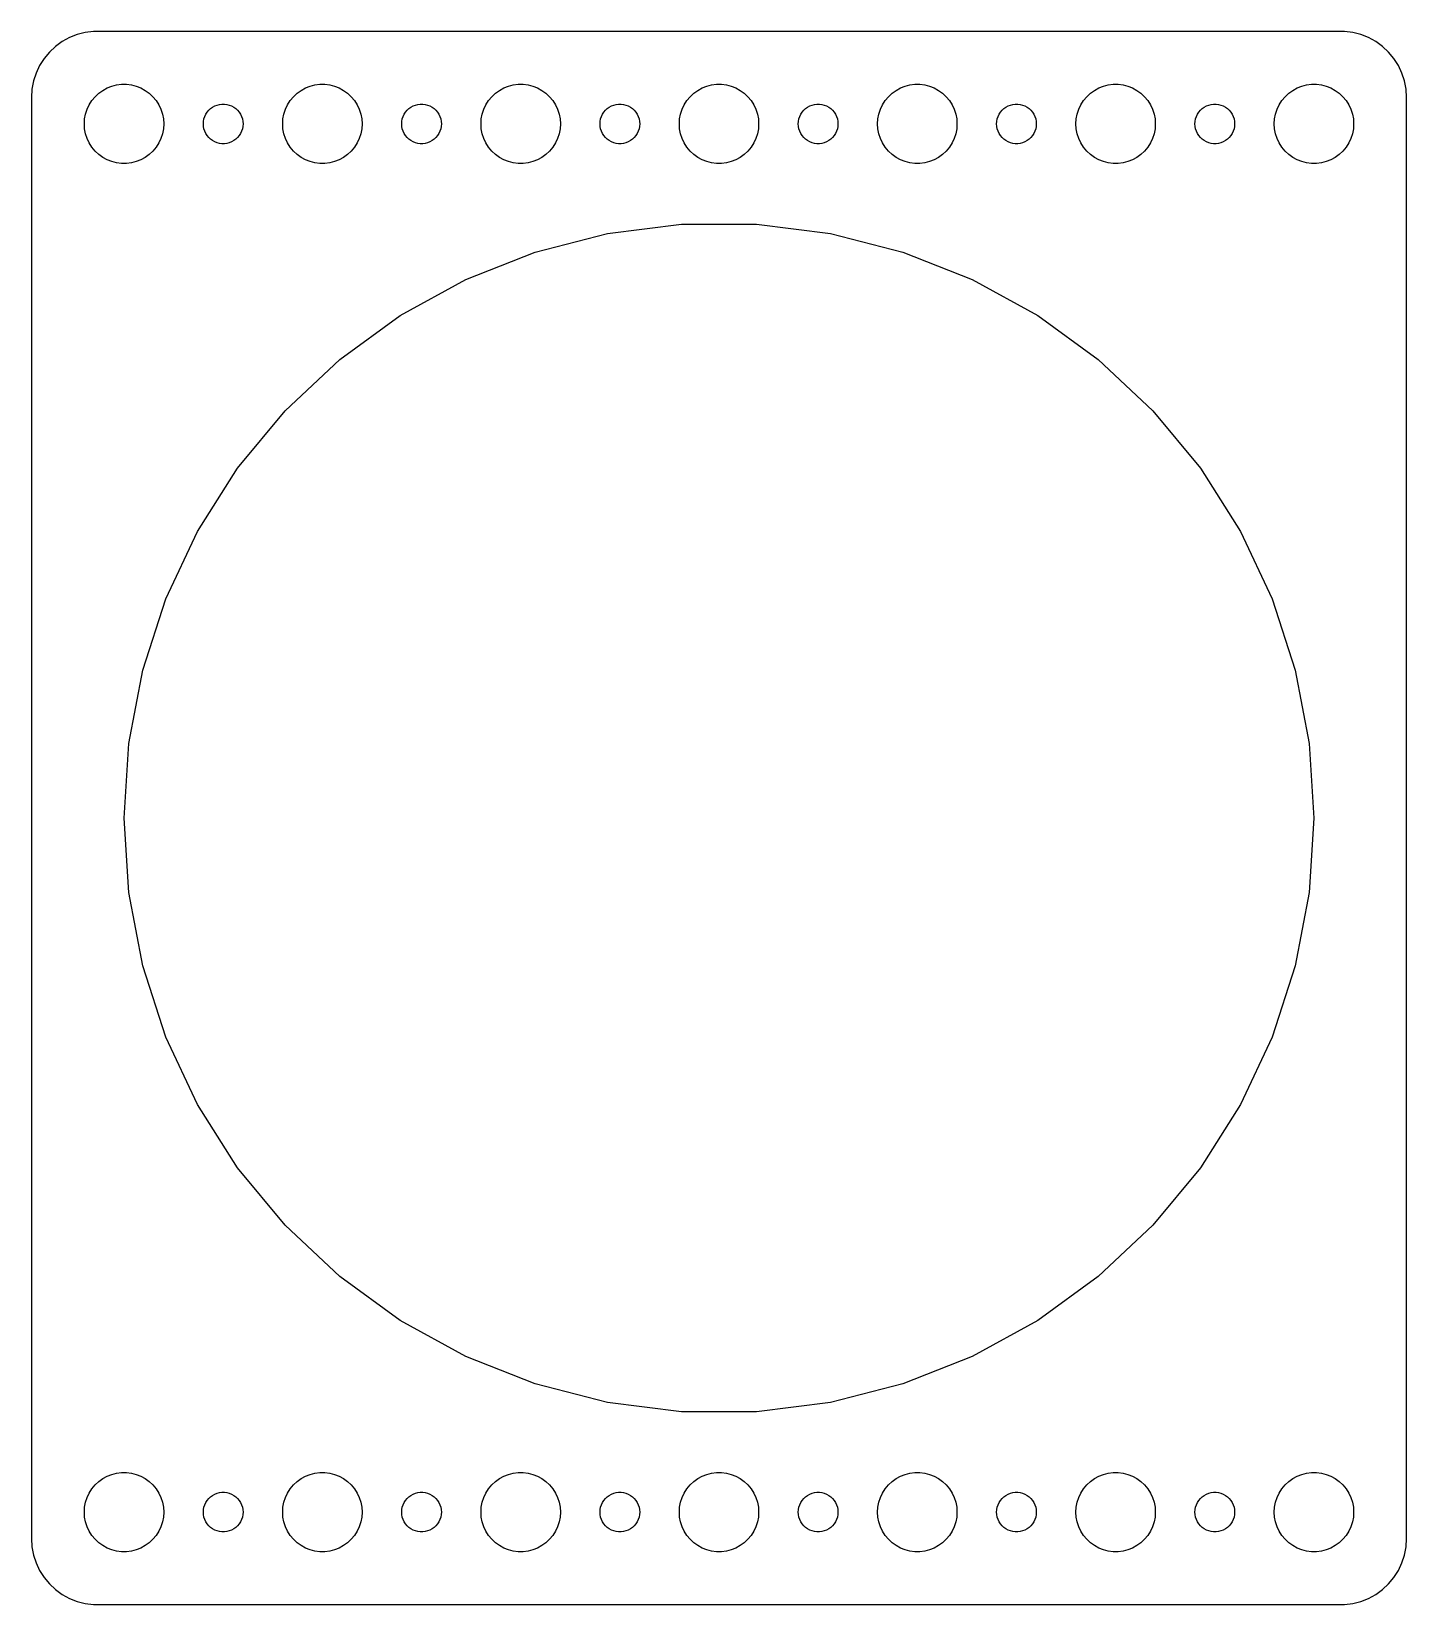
# Model space of a CAD drawing. Header units: metres. Extents: x -52 to 52, y -59 to 59.
import ezdxf

# ---------------------------------------------------------------- set-up
doc = ezdxf.new("R2010")
doc.units = ezdxf.units.M

msp = doc.modelspace()

# ---------------------------------------------------------------- linework, layer by layer
for p, q in [((-47.3139, 59.4901), (-47.9369, 59.4114)), ((47.3139, 59.4901), (-47.3139, 59.4901)), ((47.9369, 59.4114), (47.3139, 59.4901)), ((-50.1871, 58.3526), (-50.6448, 57.9227)), ((-49.6791, 58.7216), (-50.1871, 58.3526)), ((-49.1289, 59.0241), (-49.6791, 58.7216)), ((-48.5451, 59.2553), (-49.1289, 59.0241)), ((-47.9369, 59.4114), (-48.5451, 59.2553)), ((48.5451, 59.2553), (47.9369, 59.4114)), ((49.1289, 59.0241), (48.5451, 59.2553)), ((49.6791, 58.7216), (49.1289, 59.0241)), ((50.1871, 58.3526), (49.6791, 58.7216)), ((50.6448, 57.9227), (50.1871, 58.3526)), ((-51.0451, 57.4389), (-51.3815, 56.9088)), ((-50.6448, 57.9227), (-51.0451, 57.4389)), ((51.0451, 57.4389), (50.6448, 57.9227)), ((51.3815, 56.9088), (51.0451, 57.4389)), ((-51.6489, 56.3406), (-51.8429, 55.7434)), ((-51.3815, 56.9088), (-51.6489, 56.3406)), ((51.6489, 56.3406), (51.3815, 56.9088)), ((51.8429, 55.7434), (51.6489, 56.3406)), ((-51.9606, 55.1267), (-52, 54.5)), ((-51.8429, 55.7434), (-51.9606, 55.1267)), ((-47.1869, 54.5536), (-46.9123, 54.8115)), ((-46.9123, 54.8115), (-46.6075, 55.033)), ((-46.6075, 55.033), (-46.2773, 55.2145)), ((-46.2773, 55.2145), (-45.927, 55.3532)), ((-45.927, 55.3532), (-45.5621, 55.4469)), ((-45.5621, 55.4469), (-45.1884, 55.4941)), ((-45.1884, 55.4941), (-44.8116, 55.4941)), ((-44.8116, 55.4941), (-44.4379, 55.4469)), ((-44.4379, 55.4469), (-44.0729, 55.3532)), ((-44.0729, 55.3532), (-43.7227, 55.2145)), ((-43.7227, 55.2145), (-43.3925, 55.033)), ((-43.3925, 55.033), (-43.0877, 54.8115)), ((-43.0877, 54.8115), (-42.8131, 54.5536)), ((-32.1869, 54.5536), (-31.9123, 54.8115)), ((-31.9123, 54.8115), (-31.6075, 55.033)), ((-31.6075, 55.033), (-31.2773, 55.2145)), ((-31.2773, 55.2145), (-30.927, 55.3532)), ((-30.927, 55.3532), (-30.5621, 55.4469)), ((-30.5621, 55.4469), (-30.1884, 55.4941)), ((-30.1884, 55.4941), (-29.8116, 55.4941)), ((-29.8116, 55.4941), (-29.4379, 55.4469)), ((-29.4379, 55.4469), (-29.0729, 55.3532)), ((-29.0729, 55.3532), (-28.7227, 55.2145)), ((-28.7227, 55.2145), (-28.3925, 55.033)), ((-28.3925, 55.033), (-28.0877, 54.8115)), ((-28.0877, 54.8115), (-27.8131, 54.5536)), ((-17.1869, 54.5536), (-16.9123, 54.8115)), ((-16.9123, 54.8115), (-16.6075, 55.033)), ((-16.6075, 55.033), (-16.2773, 55.2145)), ((-16.2773, 55.2145), (-15.927, 55.3532)), ((-15.927, 55.3532), (-15.5621, 55.4469)), ((-15.5621, 55.4469), (-15.1884, 55.4941)), ((-15.1884, 55.4941), (-14.8116, 55.4941)), ((-14.8116, 55.4941), (-14.4379, 55.4469)), ((-14.4379, 55.4469), (-14.0729, 55.3532)), ((-14.0729, 55.3532), (-13.7227, 55.2145)), ((-13.7227, 55.2145), (-13.3925, 55.033)), ((-13.3925, 55.033), (-13.0877, 54.8115)), ((-13.0877, 54.8115), (-12.8131, 54.5536)), ((-2.1869, 54.5536), (-1.91226, 54.8115)), ((-1.91226, 54.8115), (-1.60747, 55.033)), ((-1.60747, 55.033), (-1.27733, 55.2145)), ((-1.27733, 55.2145), (-0.92705, 55.3532)), ((-0.92705, 55.3532), (-0.56213, 55.4469)), ((-0.56213, 55.4469), (-0.18837, 55.4941)), ((-0.18837, 55.4941), (0.18837, 55.4941)), ((0.18837, 55.4941), (0.56213, 55.4469)), ((0.56213, 55.4469), (0.92705, 55.3532)), ((0.92705, 55.3532), (1.27733, 55.2145)), ((1.27733, 55.2145), (1.60747, 55.033)), ((1.60747, 55.033), (1.91226, 54.8115)), ((1.91226, 54.8115), (2.1869, 54.5536)), ((12.8131, 54.5536), (13.0877, 54.8115)), ((13.0877, 54.8115), (13.3925, 55.033)), ((13.3925, 55.033), (13.7227, 55.2145)), ((13.7227, 55.2145), (14.0729, 55.3532)), ((14.0729, 55.3532), (14.4379, 55.4469)), ((14.4379, 55.4469), (14.8116, 55.4941)), ((14.8116, 55.4941), (15.1884, 55.4941)), ((15.1884, 55.4941), (15.5621, 55.4469)), ((15.5621, 55.4469), (15.927, 55.3532)), ((15.927, 55.3532), (16.2773, 55.2145)), ((16.2773, 55.2145), (16.6075, 55.033)), ((16.6075, 55.033), (16.9123, 54.8115)), ((16.9123, 54.8115), (17.1869, 54.5536)), ((27.8131, 54.5536), (28.0877, 54.8115)), ((28.0877, 54.8115), (28.3925, 55.033)), ((28.3925, 55.033), (28.7227, 55.2145)), ((28.7227, 55.2145), (29.0729, 55.3532)), ((29.0729, 55.3532), (29.4379, 55.4469)), ((29.4379, 55.4469), (29.8116, 55.4941)), ((29.8116, 55.4941), (30.1884, 55.4941)), ((30.1884, 55.4941), (30.5621, 55.4469)), ((30.5621, 55.4469), (30.927, 55.3532)), ((30.927, 55.3532), (31.2773, 55.2145)), ((31.2773, 55.2145), (31.6075, 55.033)), ((31.6075, 55.033), (31.9123, 54.8115)), ((31.9123, 54.8115), (32.1869, 54.5536)), ((42.8131, 54.5536), (43.0877, 54.8115)), ((43.0877, 54.8115), (43.3925, 55.033)), ((43.3925, 55.033), (43.7227, 55.2145)), ((43.7227, 55.2145), (44.0729, 55.3532)), ((44.0729, 55.3532), (44.4379, 55.4469)), ((44.4379, 55.4469), (44.8116, 55.4941)), ((44.8116, 55.4941), (45.1884, 55.4941)), ((45.1884, 55.4941), (45.5621, 55.4469)), ((45.5621, 55.4469), (45.927, 55.3532)), ((45.927, 55.3532), (46.2773, 55.2145)), ((46.2773, 55.2145), (46.6075, 55.033)), ((46.6075, 55.033), (46.9123, 54.8115)), ((46.9123, 54.8115), (47.1869, 54.5536)), ((51.9606, 55.1267), (51.8429, 55.7434)), ((52, 54.5), (51.9606, 55.1267)), ((-52, 54.5), (-52, -54.5)), ((-47.9057, 53.2461), (-47.7893, 53.6044)), ((-47.7893, 53.6044), (-47.6289, 53.9453)), ((-47.6289, 53.9453), (-47.427, 54.2634)), ((-47.427, 54.2634), (-47.1869, 54.5536)), ((-42.8131, 54.5536), (-42.5729, 54.2634)), ((-42.5729, 54.2634), (-42.3711, 53.9453)), ((-42.3711, 53.9453), (-42.2107, 53.6044)), ((-42.2107, 53.6044), (-42.0942, 53.2461)), ((-38.5934, 53.5268), (-38.4561, 53.6558)), ((-38.4561, 53.6558), (-38.3037, 53.7665)), ((-38.3037, 53.7665), (-38.1387, 53.8572)), ((-38.1387, 53.8572), (-37.9635, 53.9266)), ((-37.9635, 53.9266), (-37.7811, 53.9734)), ((-37.7811, 53.9734), (-37.5942, 53.997)), ((-37.5942, 53.997), (-37.4058, 53.997)), ((-37.4058, 53.997), (-37.2189, 53.9734)), ((-37.2189, 53.9734), (-37.0365, 53.9266)), ((-37.0365, 53.9266), (-36.8613, 53.8572)), ((-36.8613, 53.8572), (-36.6963, 53.7665)), ((-36.6963, 53.7665), (-36.5439, 53.6558)), ((-36.5439, 53.6558), (-36.4065, 53.5268)), ((-32.9057, 53.2461), (-32.7893, 53.6044)), ((-32.7893, 53.6044), (-32.6289, 53.9453)), ((-32.6289, 53.9453), (-32.427, 54.2634)), ((-32.427, 54.2634), (-32.1869, 54.5536)), ((-27.8131, 54.5536), (-27.5729, 54.2634)), ((-27.5729, 54.2634), (-27.3711, 53.9453)), ((-27.3711, 53.9453), (-27.2107, 53.6044)), ((-27.2107, 53.6044), (-27.0942, 53.2461)), ((-23.5934, 53.5268), (-23.4561, 53.6558)), ((-23.4561, 53.6558), (-23.3037, 53.7665)), ((-23.3037, 53.7665), (-23.1387, 53.8572)), ((-23.1387, 53.8572), (-22.9635, 53.9266)), ((-22.9635, 53.9266), (-22.7811, 53.9734)), ((-22.7811, 53.9734), (-22.5942, 53.997)), ((-22.5942, 53.997), (-22.4058, 53.997)), ((-22.4058, 53.997), (-22.2189, 53.9734)), ((-22.2189, 53.9734), (-22.0365, 53.9266)), ((-22.0365, 53.9266), (-21.8613, 53.8572)), ((-21.8613, 53.8572), (-21.6963, 53.7665)), ((-21.6963, 53.7665), (-21.5439, 53.6558)), ((-21.5439, 53.6558), (-21.4065, 53.5268)), ((-17.9057, 53.2461), (-17.7893, 53.6044)), ((-17.7893, 53.6044), (-17.6289, 53.9453)), ((-17.6289, 53.9453), (-17.427, 54.2634)), ((-17.427, 54.2634), (-17.1869, 54.5536)), ((-12.8131, 54.5536), (-12.5729, 54.2634)), ((-12.5729, 54.2634), (-12.3711, 53.9453)), ((-12.3711, 53.9453), (-12.2107, 53.6044)), ((-12.2107, 53.6044), (-12.0942, 53.2461)), ((-8.59344, 53.5268), (-8.45613, 53.6558)), ((-8.45613, 53.6558), (-8.30373, 53.7665)), ((-8.30373, 53.7665), (-8.13866, 53.8572)), ((-8.13866, 53.8572), (-7.96352, 53.9266)), ((-7.96352, 53.9266), (-7.78107, 53.9734)), ((-7.78107, 53.9734), (-7.59418, 53.997)), ((-7.59418, 53.997), (-7.40581, 53.997)), ((-7.40581, 53.997), (-7.21892, 53.9734)), ((-7.21892, 53.9734), (-7.03647, 53.9266)), ((-7.03647, 53.9266), (-6.86133, 53.8572)), ((-6.86133, 53.8572), (-6.69626, 53.7665)), ((-6.69626, 53.7665), (-6.54385, 53.6558)), ((-6.54385, 53.6558), (-6.40654, 53.5268)), ((-2.90575, 53.2461), (-2.78932, 53.6044)), ((-2.78932, 53.6044), (-2.62891, 53.9453)), ((-2.62891, 53.9453), (-2.42705, 54.2634)), ((-2.42705, 54.2634), (-2.1869, 54.5536)), ((2.1869, 54.5536), (2.42705, 54.2634)), ((2.42705, 54.2634), (2.62891, 53.9453)), ((2.62891, 53.9453), (2.78932, 53.6044)), ((2.78932, 53.6044), (2.90575, 53.2461)), ((6.40654, 53.5268), (6.54385, 53.6558)), ((6.54385, 53.6558), (6.69626, 53.7665)), ((6.69626, 53.7665), (6.86133, 53.8572)), ((6.86133, 53.8572), (7.03647, 53.9266)), ((7.03647, 53.9266), (7.21892, 53.9734)), ((7.21892, 53.9734), (7.40581, 53.997)), ((7.40581, 53.997), (7.59418, 53.997)), ((7.59418, 53.997), (7.78107, 53.9734)), ((7.78107, 53.9734), (7.96352, 53.9266)), ((7.96352, 53.9266), (8.13866, 53.8572)), ((8.13866, 53.8572), (8.30373, 53.7665)), ((8.30373, 53.7665), (8.45613, 53.6558)), ((8.45613, 53.6558), (8.59344, 53.5268)), ((12.0942, 53.2461), (12.2107, 53.6044)), ((12.2107, 53.6044), (12.3711, 53.9453)), ((12.3711, 53.9453), (12.5729, 54.2634)), ((12.5729, 54.2634), (12.8131, 54.5536)), ((17.1869, 54.5536), (17.427, 54.2634)), ((17.427, 54.2634), (17.6289, 53.9453)), ((17.6289, 53.9453), (17.7893, 53.6044)), ((17.7893, 53.6044), (17.9057, 53.2461)), ((21.4065, 53.5268), (21.5439, 53.6558)), ((21.5439, 53.6558), (21.6963, 53.7665)), ((21.6963, 53.7665), (21.8613, 53.8572)), ((21.8613, 53.8572), (22.0365, 53.9266)), ((22.0365, 53.9266), (22.2189, 53.9734)), ((22.2189, 53.9734), (22.4058, 53.997)), ((22.4058, 53.997), (22.5942, 53.997)), ((22.5942, 53.997), (22.7811, 53.9734)), ((22.7811, 53.9734), (22.9635, 53.9266)), ((22.9635, 53.9266), (23.1387, 53.8572)), ((23.1387, 53.8572), (23.3037, 53.7665)), ((23.3037, 53.7665), (23.4561, 53.6558)), ((23.4561, 53.6558), (23.5934, 53.5268)), ((27.0942, 53.2461), (27.2107, 53.6044)), ((27.2107, 53.6044), (27.3711, 53.9453)), ((27.3711, 53.9453), (27.5729, 54.2634)), ((27.5729, 54.2634), (27.8131, 54.5536)), ((32.1869, 54.5536), (32.427, 54.2634)), ((32.427, 54.2634), (32.6289, 53.9453)), ((32.6289, 53.9453), (32.7893, 53.6044)), ((32.7893, 53.6044), (32.9057, 53.2461)), ((36.4065, 53.5268), (36.5439, 53.6558)), ((36.5439, 53.6558), (36.6963, 53.7665)), ((36.6963, 53.7665), (36.8613, 53.8572)), ((36.8613, 53.8572), (37.0365, 53.9266)), ((37.0365, 53.9266), (37.2189, 53.9734)), ((37.2189, 53.9734), (37.4058, 53.997)), ((37.4058, 53.997), (37.5942, 53.997)), ((37.5942, 53.997), (37.7811, 53.9734)), ((37.7811, 53.9734), (37.9635, 53.9266)), ((37.9635, 53.9266), (38.1387, 53.8572)), ((38.1387, 53.8572), (38.3037, 53.7665)), ((38.3037, 53.7665), (38.4561, 53.6558)), ((38.4561, 53.6558), (38.5934, 53.5268)), ((42.0942, 53.2461), (42.2107, 53.6044)), ((42.2107, 53.6044), (42.3711, 53.9453)), ((42.3711, 53.9453), (42.5729, 54.2634)), ((42.5729, 54.2634), (42.8131, 54.5536)), ((47.1869, 54.5536), (47.427, 54.2634)), ((47.427, 54.2634), (47.6289, 53.9453)), ((47.6289, 53.9453), (47.7893, 53.6044)), ((47.7893, 53.6044), (47.9057, 53.2461)), ((52, -54.5), (52, 54.5)), ((-48, 52.5), (-47.9763, 52.876)), ((-47.9763, 52.124), (-48, 52.5)), ((-47.9763, 52.876), (-47.9057, 53.2461)), ((-42.0942, 53.2461), (-42.0237, 52.876)), ((-42.0237, 52.876), (-42, 52.5)), ((-42, 52.5), (-42.0237, 52.124)), ((-39, 52.5), (-38.9882, 52.688)), ((-38.9882, 52.312), (-39, 52.5)), ((-38.9882, 52.688), (-38.9529, 52.873)), ((-38.9529, 52.873), (-38.8947, 53.0522)), ((-38.8947, 53.0522), (-38.8145, 53.2226)), ((-38.8145, 53.2226), (-38.7135, 53.3817)), ((-38.7135, 53.3817), (-38.5934, 53.5268)), ((-36.4065, 53.5268), (-36.2865, 53.3817)), ((-36.2865, 53.3817), (-36.1855, 53.2226)), ((-36.1855, 53.2226), (-36.1053, 53.0522)), ((-36.1053, 53.0522), (-36.0471, 52.873)), ((-36.0471, 52.873), (-36.0118, 52.688)), ((-36.0118, 52.688), (-36, 52.5)), ((-36, 52.5), (-36.0118, 52.312)), ((-33, 52.5), (-32.9763, 52.876)), ((-32.9763, 52.124), (-33, 52.5)), ((-32.9763, 52.876), (-32.9057, 53.2461)), ((-27.0942, 53.2461), (-27.0237, 52.876)), ((-27.0237, 52.876), (-27, 52.5)), ((-27, 52.5), (-27.0237, 52.124)), ((-24, 52.5), (-23.9882, 52.688)), ((-23.9882, 52.312), (-24, 52.5)), ((-23.9882, 52.688), (-23.9529, 52.873)), ((-23.9529, 52.873), (-23.8947, 53.0522)), ((-23.8947, 53.0522), (-23.8145, 53.2226)), ((-23.8145, 53.2226), (-23.7135, 53.3817)), ((-23.7135, 53.3817), (-23.5934, 53.5268)), ((-21.4065, 53.5268), (-21.2865, 53.3817)), ((-21.2865, 53.3817), (-21.1855, 53.2226)), ((-21.1855, 53.2226), (-21.1053, 53.0522)), ((-21.1053, 53.0522), (-21.0471, 52.873)), ((-21.0471, 52.873), (-21.0118, 52.688)), ((-21.0118, 52.688), (-21, 52.5)), ((-21, 52.5), (-21.0118, 52.312)), ((-18, 52.5), (-17.9763, 52.876)), ((-17.9763, 52.124), (-18, 52.5)), ((-17.9763, 52.876), (-17.9057, 53.2461)), ((-12.0942, 53.2461), (-12.0237, 52.876)), ((-12.0237, 52.876), (-12, 52.5)), ((-12, 52.5), (-12.0237, 52.124)), ((-9, 52.5), (-8.98816, 52.688)), ((-8.98816, 52.312), (-9, 52.5)), ((-8.98816, 52.688), (-8.95287, 52.873)), ((-8.95287, 52.873), (-8.89465, 53.0522)), ((-8.89465, 53.0522), (-8.81445, 53.2226)), ((-8.81445, 53.2226), (-8.71352, 53.3817)), ((-8.71352, 53.3817), (-8.59344, 53.5268)), ((-6.40654, 53.5268), (-6.28647, 53.3817)), ((-6.28647, 53.3817), (-6.18553, 53.2226)), ((-6.18553, 53.2226), (-6.10533, 53.0522)), ((-6.10533, 53.0522), (-6.04712, 52.873)), ((-6.04712, 52.873), (-6.01183, 52.688)), ((-6.01183, 52.688), (-6, 52.5)), ((-6, 52.5), (-6.01183, 52.312)), ((-3, 52.5), (-2.97633, 52.876)), ((-2.97633, 52.124), (-3, 52.5)), ((-2.97633, 52.876), (-2.90575, 53.2461)), ((2.90575, 53.2461), (2.97633, 52.876)), ((2.97633, 52.876), (3, 52.5)), ((3, 52.5), (2.97633, 52.124)), ((6, 52.5), (6.01183, 52.688)), ((6.01183, 52.312), (6, 52.5)), ((6.01183, 52.688), (6.04712, 52.873)), ((6.04712, 52.873), (6.10533, 53.0522)), ((6.10533, 53.0522), (6.18553, 53.2226)), ((6.18553, 53.2226), (6.28647, 53.3817)), ((6.28647, 53.3817), (6.40654, 53.5268)), ((8.59344, 53.5268), (8.71352, 53.3817)), ((8.71352, 53.3817), (8.81445, 53.2226)), ((8.81445, 53.2226), (8.89465, 53.0522)), ((8.89465, 53.0522), (8.95287, 52.873)), ((8.95287, 52.873), (8.98816, 52.688)), ((8.98816, 52.688), (9, 52.5)), ((9, 52.5), (8.98816, 52.312)), ((12, 52.5), (12.0237, 52.876)), ((12.0237, 52.124), (12, 52.5)), ((12.0237, 52.876), (12.0942, 53.2461)), ((17.9057, 53.2461), (17.9763, 52.876)), ((17.9763, 52.876), (18, 52.5)), ((18, 52.5), (17.9763, 52.124)), ((21, 52.5), (21.0118, 52.688)), ((21.0118, 52.312), (21, 52.5)), ((21.0118, 52.688), (21.0471, 52.873)), ((21.0471, 52.873), (21.1053, 53.0522)), ((21.1053, 53.0522), (21.1855, 53.2226)), ((21.1855, 53.2226), (21.2865, 53.3817)), ((21.2865, 53.3817), (21.4065, 53.5268)), ((23.5934, 53.5268), (23.7135, 53.3817)), ((23.7135, 53.3817), (23.8145, 53.2226)), ((23.8145, 53.2226), (23.8947, 53.0522)), ((23.8947, 53.0522), (23.9529, 52.873)), ((23.9529, 52.873), (23.9882, 52.688)), ((23.9882, 52.688), (24, 52.5)), ((24, 52.5), (23.9882, 52.312)), ((27, 52.5), (27.0237, 52.876)), ((27.0237, 52.124), (27, 52.5)), ((27.0237, 52.876), (27.0942, 53.2461)), ((32.9057, 53.2461), (32.9763, 52.876)), ((32.9763, 52.876), (33, 52.5)), ((33, 52.5), (32.9763, 52.124)), ((36, 52.5), (36.0118, 52.688)), ((36.0118, 52.312), (36, 52.5)), ((36.0118, 52.688), (36.0471, 52.873)), ((36.0471, 52.873), (36.1053, 53.0522)), ((36.1053, 53.0522), (36.1855, 53.2226)), ((36.1855, 53.2226), (36.2865, 53.3817)), ((36.2865, 53.3817), (36.4065, 53.5268)), ((38.5934, 53.5268), (38.7135, 53.3817)), ((38.7135, 53.3817), (38.8145, 53.2226)), ((38.8145, 53.2226), (38.8947, 53.0522)), ((38.8947, 53.0522), (38.9529, 52.873)), ((38.9529, 52.873), (38.9882, 52.688)), ((38.9882, 52.688), (39, 52.5)), ((39, 52.5), (38.9882, 52.312)), ((42, 52.5), (42.0237, 52.876)), ((42.0237, 52.124), (42, 52.5)), ((42.0237, 52.876), (42.0942, 53.2461)), ((47.9057, 53.2461), (47.9763, 52.876)), ((47.9763, 52.876), (48, 52.5)), ((48, 52.5), (47.9763, 52.124)), ((-47.9057, 51.7539), (-47.9763, 52.124)), ((-47.7893, 51.3956), (-47.9057, 51.7539)), ((-47.6289, 51.0547), (-47.7893, 51.3956)), ((-42.2107, 51.3956), (-42.3711, 51.0547)), ((-42.0942, 51.7539), (-42.2107, 51.3956)), ((-42.0237, 52.124), (-42.0942, 51.7539)), ((-38.9529, 52.127), (-38.9882, 52.312)), ((-38.8947, 51.9478), (-38.9529, 52.127)), ((-38.8145, 51.7774), (-38.8947, 51.9478)), ((-38.7135, 51.6183), (-38.8145, 51.7774)), ((-38.5934, 51.4732), (-38.7135, 51.6183)), ((-38.4561, 51.3442), (-38.5934, 51.4732)), ((-38.3037, 51.2335), (-38.4561, 51.3442)), ((-38.1387, 51.1428), (-38.3037, 51.2335)), ((-36.6963, 51.2335), (-36.8613, 51.1428)), ((-36.5439, 51.3442), (-36.6963, 51.2335)), ((-36.4065, 51.4732), (-36.5439, 51.3442)), ((-36.2865, 51.6183), (-36.4065, 51.4732)), ((-36.1855, 51.7774), (-36.2865, 51.6183)), ((-36.1053, 51.9478), (-36.1855, 51.7774)), ((-36.0471, 52.127), (-36.1053, 51.9478)), ((-36.0118, 52.312), (-36.0471, 52.127)), ((-32.9057, 51.7539), (-32.9763, 52.124)), ((-32.7893, 51.3956), (-32.9057, 51.7539)), ((-32.6289, 51.0547), (-32.7893, 51.3956)), ((-27.2107, 51.3956), (-27.3711, 51.0547)), ((-27.0942, 51.7539), (-27.2107, 51.3956)), ((-27.0237, 52.124), (-27.0942, 51.7539)), ((-23.9529, 52.127), (-23.9882, 52.312)), ((-23.8947, 51.9478), (-23.9529, 52.127)), ((-23.8145, 51.7774), (-23.8947, 51.9478)), ((-23.7135, 51.6183), (-23.8145, 51.7774)), ((-23.5934, 51.4732), (-23.7135, 51.6183)), ((-23.4561, 51.3442), (-23.5934, 51.4732)), ((-23.3037, 51.2335), (-23.4561, 51.3442)), ((-23.1387, 51.1428), (-23.3037, 51.2335)), ((-21.6963, 51.2335), (-21.8613, 51.1428)), ((-21.5439, 51.3442), (-21.6963, 51.2335)), ((-21.4065, 51.4732), (-21.5439, 51.3442)), ((-21.2865, 51.6183), (-21.4065, 51.4732)), ((-21.1855, 51.7774), (-21.2865, 51.6183)), ((-21.1053, 51.9478), (-21.1855, 51.7774)), ((-21.0471, 52.127), (-21.1053, 51.9478)), ((-21.0118, 52.312), (-21.0471, 52.127)), ((-17.9057, 51.7539), (-17.9763, 52.124)), ((-17.7893, 51.3956), (-17.9057, 51.7539)), ((-17.6289, 51.0547), (-17.7893, 51.3956)), ((-12.2107, 51.3956), (-12.3711, 51.0547)), ((-12.0942, 51.7539), (-12.2107, 51.3956)), ((-12.0237, 52.124), (-12.0942, 51.7539)), ((-8.95287, 52.127), (-8.98816, 52.312)), ((-8.89465, 51.9478), (-8.95287, 52.127)), ((-8.81445, 51.7774), (-8.89465, 51.9478)), ((-8.71352, 51.6183), (-8.81445, 51.7774)), ((-8.59344, 51.4732), (-8.71352, 51.6183)), ((-8.45613, 51.3442), (-8.59344, 51.4732)), ((-8.30373, 51.2335), (-8.45613, 51.3442)), ((-8.13866, 51.1428), (-8.30373, 51.2335)), ((-6.69626, 51.2335), (-6.86133, 51.1428)), ((-6.54385, 51.3442), (-6.69626, 51.2335)), ((-6.40654, 51.4732), (-6.54385, 51.3442)), ((-6.28647, 51.6183), (-6.40654, 51.4732)), ((-6.18553, 51.7774), (-6.28647, 51.6183)), ((-6.10533, 51.9478), (-6.18553, 51.7774)), ((-6.04712, 52.127), (-6.10533, 51.9478)), ((-6.01183, 52.312), (-6.04712, 52.127)), ((-2.90575, 51.7539), (-2.97633, 52.124)), ((-2.78932, 51.3956), (-2.90575, 51.7539)), ((-2.62891, 51.0547), (-2.78932, 51.3956)), ((2.78932, 51.3956), (2.62891, 51.0547)), ((2.90575, 51.7539), (2.78932, 51.3956)), ((2.97633, 52.124), (2.90575, 51.7539)), ((6.04712, 52.127), (6.01183, 52.312)), ((6.10533, 51.9478), (6.04712, 52.127)), ((6.18553, 51.7774), (6.10533, 51.9478)), ((6.28647, 51.6183), (6.18553, 51.7774)), ((6.40654, 51.4732), (6.28647, 51.6183)), ((6.54385, 51.3442), (6.40654, 51.4732)), ((6.69626, 51.2335), (6.54385, 51.3442)), ((6.86133, 51.1428), (6.69626, 51.2335)), ((8.30373, 51.2335), (8.13866, 51.1428)), ((8.45613, 51.3442), (8.30373, 51.2335)), ((8.59344, 51.4732), (8.45613, 51.3442)), ((8.71352, 51.6183), (8.59344, 51.4732)), ((8.81445, 51.7774), (8.71352, 51.6183)), ((8.89465, 51.9478), (8.81445, 51.7774)), ((8.95287, 52.127), (8.89465, 51.9478)), ((8.98816, 52.312), (8.95287, 52.127)), ((12.0942, 51.7539), (12.0237, 52.124)), ((12.2107, 51.3956), (12.0942, 51.7539)), ((12.3711, 51.0547), (12.2107, 51.3956)), ((17.7893, 51.3956), (17.6289, 51.0547)), ((17.9057, 51.7539), (17.7893, 51.3956)), ((17.9763, 52.124), (17.9057, 51.7539)), ((21.0471, 52.127), (21.0118, 52.312)), ((21.1053, 51.9478), (21.0471, 52.127)), ((21.1855, 51.7774), (21.1053, 51.9478)), ((21.2865, 51.6183), (21.1855, 51.7774)), ((21.4065, 51.4732), (21.2865, 51.6183)), ((21.5439, 51.3442), (21.4065, 51.4732)), ((21.6963, 51.2335), (21.5439, 51.3442)), ((21.8613, 51.1428), (21.6963, 51.2335)), ((23.3037, 51.2335), (23.1387, 51.1428)), ((23.4561, 51.3442), (23.3037, 51.2335)), ((23.5934, 51.4732), (23.4561, 51.3442)), ((23.7135, 51.6183), (23.5934, 51.4732)), ((23.8145, 51.7774), (23.7135, 51.6183)), ((23.8947, 51.9478), (23.8145, 51.7774)), ((23.9529, 52.127), (23.8947, 51.9478)), ((23.9882, 52.312), (23.9529, 52.127)), ((27.0942, 51.7539), (27.0237, 52.124)), ((27.2107, 51.3956), (27.0942, 51.7539)), ((27.3711, 51.0547), (27.2107, 51.3956)), ((32.7893, 51.3956), (32.6289, 51.0547)), ((32.9057, 51.7539), (32.7893, 51.3956)), ((32.9763, 52.124), (32.9057, 51.7539)), ((36.0471, 52.127), (36.0118, 52.312)), ((36.1053, 51.9478), (36.0471, 52.127)), ((36.1855, 51.7774), (36.1053, 51.9478)), ((36.2865, 51.6183), (36.1855, 51.7774)), ((36.4065, 51.4732), (36.2865, 51.6183)), ((36.5439, 51.3442), (36.4065, 51.4732)), ((36.6963, 51.2335), (36.5439, 51.3442)), ((36.8613, 51.1428), (36.6963, 51.2335)), ((38.3037, 51.2335), (38.1387, 51.1428)), ((38.4561, 51.3442), (38.3037, 51.2335)), ((38.5934, 51.4732), (38.4561, 51.3442)), ((38.7135, 51.6183), (38.5934, 51.4732)), ((38.8145, 51.7774), (38.7135, 51.6183)), ((38.8947, 51.9478), (38.8145, 51.7774)), ((38.9529, 52.127), (38.8947, 51.9478)), ((38.9882, 52.312), (38.9529, 52.127)), ((42.0942, 51.7539), (42.0237, 52.124)), ((42.2107, 51.3956), (42.0942, 51.7539)), ((42.3711, 51.0547), (42.2107, 51.3956)), ((47.7893, 51.3956), (47.6289, 51.0547)), ((47.9057, 51.7539), (47.7893, 51.3956)), ((47.9763, 52.124), (47.9057, 51.7539)), ((-47.427, 50.7366), (-47.6289, 51.0547)), ((-47.1869, 50.4464), (-47.427, 50.7366)), ((-46.9123, 50.1885), (-47.1869, 50.4464)), ((-46.6075, 49.967), (-46.9123, 50.1885)), ((-43.0877, 50.1885), (-43.3925, 49.967)), ((-42.8131, 50.4464), (-43.0877, 50.1885)), ((-42.5729, 50.7366), (-42.8131, 50.4464)), ((-42.3711, 51.0547), (-42.5729, 50.7366)), ((-37.9635, 51.0734), (-38.1387, 51.1428)), ((-37.7811, 51.0266), (-37.9635, 51.0734)), ((-37.5942, 51.003), (-37.7811, 51.0266)), ((-37.4058, 51.003), (-37.5942, 51.003)), ((-37.2189, 51.0266), (-37.4058, 51.003)), ((-37.0365, 51.0734), (-37.2189, 51.0266)), ((-36.8613, 51.1428), (-37.0365, 51.0734)), ((-32.427, 50.7366), (-32.6289, 51.0547)), ((-32.1869, 50.4464), (-32.427, 50.7366)), ((-31.9123, 50.1885), (-32.1869, 50.4464)), ((-31.6075, 49.967), (-31.9123, 50.1885)), ((-28.0877, 50.1885), (-28.3925, 49.967)), ((-27.8131, 50.4464), (-28.0877, 50.1885)), ((-27.5729, 50.7366), (-27.8131, 50.4464)), ((-27.3711, 51.0547), (-27.5729, 50.7366)), ((-22.9635, 51.0734), (-23.1387, 51.1428)), ((-22.7811, 51.0266), (-22.9635, 51.0734)), ((-22.5942, 51.003), (-22.7811, 51.0266)), ((-22.4058, 51.003), (-22.5942, 51.003)), ((-22.2189, 51.0266), (-22.4058, 51.003)), ((-22.0365, 51.0734), (-22.2189, 51.0266)), ((-21.8613, 51.1428), (-22.0365, 51.0734)), ((-17.427, 50.7366), (-17.6289, 51.0547)), ((-17.1869, 50.4464), (-17.427, 50.7366)), ((-16.9123, 50.1885), (-17.1869, 50.4464)), ((-16.6075, 49.967), (-16.9123, 50.1885)), ((-13.0877, 50.1885), (-13.3925, 49.967)), ((-12.8131, 50.4464), (-13.0877, 50.1885)), ((-12.5729, 50.7366), (-12.8131, 50.4464)), ((-12.3711, 51.0547), (-12.5729, 50.7366)), ((-7.96352, 51.0734), (-8.13866, 51.1428)), ((-7.78107, 51.0266), (-7.96352, 51.0734)), ((-7.59418, 51.003), (-7.78107, 51.0266)), ((-7.40581, 51.003), (-7.59418, 51.003)), ((-7.21892, 51.0266), (-7.40581, 51.003)), ((-7.03647, 51.0734), (-7.21892, 51.0266)), ((-6.86133, 51.1428), (-7.03647, 51.0734)), ((-2.42705, 50.7366), (-2.62891, 51.0547)), ((-2.1869, 50.4464), (-2.42705, 50.7366)), ((-1.91226, 50.1885), (-2.1869, 50.4464)), ((-1.60747, 49.967), (-1.91226, 50.1885)), ((1.91226, 50.1885), (1.60747, 49.967)), ((2.1869, 50.4464), (1.91226, 50.1885)), ((2.42705, 50.7366), (2.1869, 50.4464)), ((2.62891, 51.0547), (2.42705, 50.7366)), ((7.03647, 51.0734), (6.86133, 51.1428)), ((7.21892, 51.0266), (7.03647, 51.0734)), ((7.40581, 51.003), (7.21892, 51.0266)), ((7.59418, 51.003), (7.40581, 51.003)), ((7.78107, 51.0266), (7.59418, 51.003)), ((7.96352, 51.0734), (7.78107, 51.0266)), ((8.13866, 51.1428), (7.96352, 51.0734)), ((12.5729, 50.7366), (12.3711, 51.0547)), ((12.8131, 50.4464), (12.5729, 50.7366)), ((13.0877, 50.1885), (12.8131, 50.4464)), ((13.3925, 49.967), (13.0877, 50.1885)), ((16.9123, 50.1885), (16.6075, 49.967)), ((17.1869, 50.4464), (16.9123, 50.1885)), ((17.427, 50.7366), (17.1869, 50.4464)), ((17.6289, 51.0547), (17.427, 50.7366)), ((22.0365, 51.0734), (21.8613, 51.1428)), ((22.2189, 51.0266), (22.0365, 51.0734)), ((22.4058, 51.003), (22.2189, 51.0266)), ((22.5942, 51.003), (22.4058, 51.003)), ((22.7811, 51.0266), (22.5942, 51.003)), ((22.9635, 51.0734), (22.7811, 51.0266)), ((23.1387, 51.1428), (22.9635, 51.0734)), ((27.5729, 50.7366), (27.3711, 51.0547)), ((27.8131, 50.4464), (27.5729, 50.7366)), ((28.0877, 50.1885), (27.8131, 50.4464)), ((28.3925, 49.967), (28.0877, 50.1885)), ((31.9123, 50.1885), (31.6075, 49.967)), ((32.1869, 50.4464), (31.9123, 50.1885)), ((32.427, 50.7366), (32.1869, 50.4464)), ((32.6289, 51.0547), (32.427, 50.7366)), ((37.0365, 51.0734), (36.8613, 51.1428)), ((37.2189, 51.0266), (37.0365, 51.0734)), ((37.4058, 51.003), (37.2189, 51.0266)), ((37.5942, 51.003), (37.4058, 51.003)), ((37.7811, 51.0266), (37.5942, 51.003)), ((37.9635, 51.0734), (37.7811, 51.0266)), ((38.1387, 51.1428), (37.9635, 51.0734)), ((42.5729, 50.7366), (42.3711, 51.0547)), ((42.8131, 50.4464), (42.5729, 50.7366)), ((43.0877, 50.1885), (42.8131, 50.4464)), ((43.3925, 49.967), (43.0877, 50.1885)), ((46.9123, 50.1885), (46.6075, 49.967)), ((47.1869, 50.4464), (46.9123, 50.1885)), ((47.427, 50.7366), (47.1869, 50.4464)), ((47.6289, 51.0547), (47.427, 50.7366)), ((-46.2773, 49.7855), (-46.6075, 49.967)), ((-45.927, 49.6468), (-46.2773, 49.7855)), ((-45.5621, 49.5531), (-45.927, 49.6468)), ((-45.1884, 49.5059), (-45.5621, 49.5531)), ((-44.8116, 49.5059), (-45.1884, 49.5059)), ((-44.4379, 49.5531), (-44.8116, 49.5059)), ((-44.0729, 49.6468), (-44.4379, 49.5531)), ((-43.7227, 49.7855), (-44.0729, 49.6468)), ((-43.3925, 49.967), (-43.7227, 49.7855)), ((-31.2773, 49.7855), (-31.6075, 49.967)), ((-30.927, 49.6468), (-31.2773, 49.7855)), ((-30.5621, 49.5531), (-30.927, 49.6468)), ((-30.1884, 49.5059), (-30.5621, 49.5531)), ((-29.8116, 49.5059), (-30.1884, 49.5059)), ((-29.4379, 49.5531), (-29.8116, 49.5059)), ((-29.0729, 49.6468), (-29.4379, 49.5531)), ((-28.7227, 49.7855), (-29.0729, 49.6468)), ((-28.3925, 49.967), (-28.7227, 49.7855)), ((-16.2773, 49.7855), (-16.6075, 49.967)), ((-15.927, 49.6468), (-16.2773, 49.7855)), ((-15.5621, 49.5531), (-15.927, 49.6468)), ((-15.1884, 49.5059), (-15.5621, 49.5531)), ((-14.8116, 49.5059), (-15.1884, 49.5059)), ((-14.4379, 49.5531), (-14.8116, 49.5059)), ((-14.0729, 49.6468), (-14.4379, 49.5531)), ((-13.7227, 49.7855), (-14.0729, 49.6468)), ((-13.3925, 49.967), (-13.7227, 49.7855)), ((-1.27733, 49.7855), (-1.60747, 49.967)), ((-0.92705, 49.6468), (-1.27733, 49.7855)), ((-0.56213, 49.5531), (-0.92705, 49.6468)), ((-0.18837, 49.5059), (-0.56213, 49.5531)), ((0.18837, 49.5059), (-0.18837, 49.5059)), ((0.56213, 49.5531), (0.18837, 49.5059)), ((0.92705, 49.6468), (0.56213, 49.5531)), ((1.27733, 49.7855), (0.92705, 49.6468)), ((1.60747, 49.967), (1.27733, 49.7855)), ((13.7227, 49.7855), (13.3925, 49.967)), ((14.0729, 49.6468), (13.7227, 49.7855)), ((14.4379, 49.5531), (14.0729, 49.6468)), ((14.8116, 49.5059), (14.4379, 49.5531)), ((15.1884, 49.5059), (14.8116, 49.5059)), ((15.5621, 49.5531), (15.1884, 49.5059)), ((15.927, 49.6468), (15.5621, 49.5531)), ((16.2773, 49.7855), (15.927, 49.6468)), ((16.6075, 49.967), (16.2773, 49.7855)), ((28.7227, 49.7855), (28.3925, 49.967)), ((29.0729, 49.6468), (28.7227, 49.7855)), ((29.4379, 49.5531), (29.0729, 49.6468)), ((29.8116, 49.5059), (29.4379, 49.5531)), ((30.1884, 49.5059), (29.8116, 49.5059)), ((30.5621, 49.5531), (30.1884, 49.5059)), ((30.927, 49.6468), (30.5621, 49.5531)), ((31.2773, 49.7855), (30.927, 49.6468)), ((31.6075, 49.967), (31.2773, 49.7855)), ((43.7227, 49.7855), (43.3925, 49.967)), ((44.0729, 49.6468), (43.7227, 49.7855)), ((44.4379, 49.5531), (44.0729, 49.6468)), ((44.8116, 49.5059), (44.4379, 49.5531)), ((45.1884, 49.5059), (44.8116, 49.5059)), ((45.5621, 49.5531), (45.1884, 49.5059)), ((45.927, 49.6468), (45.5621, 49.5531)), ((46.2773, 49.7855), (45.927, 49.6468)), ((46.6075, 49.967), (46.2773, 49.7855)), ((-13.9058, 42.7975), (-8.43214, 44.2029)), ((-8.43214, 44.2029), (-2.82556, 44.9112)), ((-2.82556, 44.9112), (2.82556, 44.9112)), ((2.82556, 44.9112), (8.43214, 44.2029)), ((8.43214, 44.2029), (13.9058, 42.7975)), ((-19.1601, 40.7172), (-13.9058, 42.7975)), ((13.9058, 42.7975), (19.1601, 40.7172)), ((-24.1122, 37.9948), (-19.1601, 40.7172)), ((19.1601, 40.7172), (24.1122, 37.9948)), ((-28.6841, 34.6731), (-24.1122, 37.9948)), ((24.1122, 37.9948), (28.6841, 34.6731)), ((-32.8036, 30.8046), (-28.6841, 34.6731)), ((28.6841, 34.6731), (32.8036, 30.8046)), ((-36.4058, 26.4503), (-32.8036, 30.8046)), ((32.8036, 30.8046), (36.4058, 26.4503)), ((-39.4338, 21.6789), (-36.4058, 26.4503)), ((36.4058, 26.4503), (39.4338, 21.6789)), ((-41.8399, 16.5656), (-39.4338, 21.6789)), ((39.4338, 21.6789), (41.8399, 16.5656)), ((-43.5862, 11.191), (-41.8399, 16.5656)), ((41.8399, 16.5656), (43.5862, 11.191)), ((-44.6452, 5.63998), (-43.5862, 11.191)), ((43.5862, 11.191), (44.6452, 5.63998)), ((-45, 0), (-44.6452, 5.63998)), ((44.6452, 5.63998), (45, 0)), ((-44.6452, -5.63998), (-45, 0)), ((45, 0), (44.6452, -5.63998)), ((-43.5862, -11.191), (-44.6452, -5.63998)), ((44.6452, -5.63998), (43.5862, -11.191)), ((-41.8399, -16.5656), (-43.5862, -11.191)), ((43.5862, -11.191), (41.8399, -16.5656)), ((-39.4338, -21.6789), (-41.8399, -16.5656)), ((41.8399, -16.5656), (39.4338, -21.6789)), ((-36.4058, -26.4503), (-39.4338, -21.6789)), ((39.4338, -21.6789), (36.4058, -26.4503)), ((-32.8036, -30.8046), (-36.4058, -26.4503)), ((36.4058, -26.4503), (32.8036, -30.8046)), ((-28.6841, -34.6731), (-32.8036, -30.8046)), ((32.8036, -30.8046), (28.6841, -34.6731)), ((-24.1122, -37.9948), (-28.6841, -34.6731)), ((28.6841, -34.6731), (24.1122, -37.9948)), ((-19.1601, -40.7172), (-24.1122, -37.9948)), ((24.1122, -37.9948), (19.1601, -40.7172)), ((-13.9058, -42.7975), (-19.1601, -40.7172)), ((19.1601, -40.7172), (13.9058, -42.7975)), ((-8.43214, -44.2029), (-13.9058, -42.7975)), ((13.9058, -42.7975), (8.43214, -44.2029)), ((-2.82556, -44.9112), (-8.43214, -44.2029)), ((2.82556, -44.9112), (-2.82556, -44.9112)), ((8.43214, -44.2029), (2.82556, -44.9112)), ((-46.9123, -50.1885), (-46.6075, -49.967)), ((-46.6075, -49.967), (-46.2773, -49.7855)), ((-46.2773, -49.7855), (-45.927, -49.6468)), ((-45.927, -49.6468), (-45.5621, -49.5531)), ((-45.5621, -49.5531), (-45.1884, -49.5059)), ((-45.1884, -49.5059), (-44.8116, -49.5059)), ((-44.8116, -49.5059), (-44.4379, -49.5531)), ((-44.4379, -49.5531), (-44.0729, -49.6468)), ((-44.0729, -49.6468), (-43.7227, -49.7855)), ((-43.7227, -49.7855), (-43.3925, -49.967)), ((-43.3925, -49.967), (-43.0877, -50.1885)), ((-31.9123, -50.1885), (-31.6075, -49.967)), ((-31.6075, -49.967), (-31.2773, -49.7855)), ((-31.2773, -49.7855), (-30.927, -49.6468)), ((-30.927, -49.6468), (-30.5621, -49.5531)), ((-30.5621, -49.5531), (-30.1884, -49.5059)), ((-30.1884, -49.5059), (-29.8116, -49.5059)), ((-29.8116, -49.5059), (-29.4379, -49.5531)), ((-29.4379, -49.5531), (-29.0729, -49.6468)), ((-29.0729, -49.6468), (-28.7227, -49.7855)), ((-28.7227, -49.7855), (-28.3925, -49.967)), ((-28.3925, -49.967), (-28.0877, -50.1885)), ((-16.9123, -50.1885), (-16.6075, -49.967)), ((-16.6075, -49.967), (-16.2773, -49.7855)), ((-16.2773, -49.7855), (-15.927, -49.6468)), ((-15.927, -49.6468), (-15.5621, -49.5531)), ((-15.5621, -49.5531), (-15.1884, -49.5059)), ((-15.1884, -49.5059), (-14.8116, -49.5059)), ((-14.8116, -49.5059), (-14.4379, -49.5531)), ((-14.4379, -49.5531), (-14.0729, -49.6468)), ((-14.0729, -49.6468), (-13.7227, -49.7855)), ((-13.7227, -49.7855), (-13.3925, -49.967)), ((-13.3925, -49.967), (-13.0877, -50.1885)), ((-1.91226, -50.1885), (-1.60747, -49.967)), ((-1.60747, -49.967), (-1.27733, -49.7855)), ((-1.27733, -49.7855), (-0.92705, -49.6468)), ((-0.92705, -49.6468), (-0.56213, -49.5531)), ((-0.56213, -49.5531), (-0.18837, -49.5059)), ((-0.18837, -49.5059), (0.18837, -49.5059)), ((0.18837, -49.5059), (0.56213, -49.5531)), ((0.56213, -49.5531), (0.92705, -49.6468)), ((0.92705, -49.6468), (1.27733, -49.7855)), ((1.27733, -49.7855), (1.60747, -49.967)), ((1.60747, -49.967), (1.91226, -50.1885)), ((13.0877, -50.1885), (13.3925, -49.967)), ((13.3925, -49.967), (13.7227, -49.7855)), ((13.7227, -49.7855), (14.0729, -49.6468)), ((14.0729, -49.6468), (14.4379, -49.5531)), ((14.4379, -49.5531), (14.8116, -49.5059)), ((14.8116, -49.5059), (15.1884, -49.5059)), ((15.1884, -49.5059), (15.5621, -49.5531)), ((15.5621, -49.5531), (15.927, -49.6468)), ((15.927, -49.6468), (16.2773, -49.7855)), ((16.2773, -49.7855), (16.6075, -49.967)), ((16.6075, -49.967), (16.9123, -50.1885)), ((28.0877, -50.1885), (28.3925, -49.967)), ((28.3925, -49.967), (28.7227, -49.7855)), ((28.7227, -49.7855), (29.0729, -49.6468)), ((29.0729, -49.6468), (29.4379, -49.5531)), ((29.4379, -49.5531), (29.8116, -49.5059)), ((29.8116, -49.5059), (30.1884, -49.5059)), ((30.1884, -49.5059), (30.5621, -49.5531)), ((30.5621, -49.5531), (30.927, -49.6468)), ((30.927, -49.6468), (31.2773, -49.7855)), ((31.2773, -49.7855), (31.6075, -49.967)), ((31.6075, -49.967), (31.9123, -50.1885)), ((43.0877, -50.1885), (43.3925, -49.967)), ((43.3925, -49.967), (43.7227, -49.7855)), ((43.7227, -49.7855), (44.0729, -49.6468)), ((44.0729, -49.6468), (44.4379, -49.5531)), ((44.4379, -49.5531), (44.8116, -49.5059)), ((44.8116, -49.5059), (45.1884, -49.5059)), ((45.1884, -49.5059), (45.5621, -49.5531)), ((45.5621, -49.5531), (45.927, -49.6468)), ((45.927, -49.6468), (46.2773, -49.7855)), ((46.2773, -49.7855), (46.6075, -49.967)), ((46.6075, -49.967), (46.9123, -50.1885)), ((-47.7893, -51.3956), (-47.6289, -51.0547)), ((-47.6289, -51.0547), (-47.427, -50.7366)), ((-47.427, -50.7366), (-47.1869, -50.4464)), ((-47.1869, -50.4464), (-46.9123, -50.1885)), ((-43.0877, -50.1885), (-42.8131, -50.4464)), ((-42.8131, -50.4464), (-42.5729, -50.7366)), ((-42.5729, -50.7366), (-42.3711, -51.0547)), ((-42.3711, -51.0547), (-42.2107, -51.3956)), ((-38.3037, -51.2335), (-38.1387, -51.1428)), ((-38.1387, -51.1428), (-37.9635, -51.0734)), ((-37.9635, -51.0734), (-37.7811, -51.0266)), ((-37.7811, -51.0266), (-37.5942, -51.003)), ((-37.5942, -51.003), (-37.4058, -51.003)), ((-37.4058, -51.003), (-37.2189, -51.0266)), ((-37.2189, -51.0266), (-37.0365, -51.0734)), ((-37.0365, -51.0734), (-36.8613, -51.1428)), ((-36.8613, -51.1428), (-36.6963, -51.2335)), ((-32.7893, -51.3956), (-32.6289, -51.0547)), ((-32.6289, -51.0547), (-32.427, -50.7366)), ((-32.427, -50.7366), (-32.1869, -50.4464)), ((-32.1869, -50.4464), (-31.9123, -50.1885)), ((-28.0877, -50.1885), (-27.8131, -50.4464)), ((-27.8131, -50.4464), (-27.5729, -50.7366)), ((-27.5729, -50.7366), (-27.3711, -51.0547)), ((-27.3711, -51.0547), (-27.2107, -51.3956)), ((-23.3037, -51.2335), (-23.1387, -51.1428)), ((-23.1387, -51.1428), (-22.9635, -51.0734)), ((-22.9635, -51.0734), (-22.7811, -51.0266)), ((-22.7811, -51.0266), (-22.5942, -51.003)), ((-22.5942, -51.003), (-22.4058, -51.003)), ((-22.4058, -51.003), (-22.2189, -51.0266)), ((-22.2189, -51.0266), (-22.0365, -51.0734)), ((-22.0365, -51.0734), (-21.8613, -51.1428)), ((-21.8613, -51.1428), (-21.6963, -51.2335)), ((-17.7893, -51.3956), (-17.6289, -51.0547)), ((-17.6289, -51.0547), (-17.427, -50.7366)), ((-17.427, -50.7366), (-17.1869, -50.4464)), ((-17.1869, -50.4464), (-16.9123, -50.1885)), ((-13.0877, -50.1885), (-12.8131, -50.4464)), ((-12.8131, -50.4464), (-12.5729, -50.7366)), ((-12.5729, -50.7366), (-12.3711, -51.0547)), ((-12.3711, -51.0547), (-12.2107, -51.3956)), ((-8.30373, -51.2335), (-8.13866, -51.1428)), ((-8.13866, -51.1428), (-7.96352, -51.0734)), ((-7.96352, -51.0734), (-7.78107, -51.0266)), ((-7.78107, -51.0266), (-7.59418, -51.003)), ((-7.59418, -51.003), (-7.40581, -51.003)), ((-7.40581, -51.003), (-7.21892, -51.0266)), ((-7.21892, -51.0266), (-7.03647, -51.0734)), ((-7.03647, -51.0734), (-6.86133, -51.1428)), ((-6.86133, -51.1428), (-6.69626, -51.2335)), ((-2.78932, -51.3956), (-2.62891, -51.0547)), ((-2.62891, -51.0547), (-2.42705, -50.7366)), ((-2.42705, -50.7366), (-2.1869, -50.4464)), ((-2.1869, -50.4464), (-1.91226, -50.1885)), ((1.91226, -50.1885), (2.1869, -50.4464)), ((2.1869, -50.4464), (2.42705, -50.7366)), ((2.42705, -50.7366), (2.62891, -51.0547)), ((2.62891, -51.0547), (2.78932, -51.3956)), ((6.69626, -51.2335), (6.86133, -51.1428)), ((6.86133, -51.1428), (7.03647, -51.0734)), ((7.03647, -51.0734), (7.21892, -51.0266)), ((7.21892, -51.0266), (7.40581, -51.003)), ((7.40581, -51.003), (7.59418, -51.003)), ((7.59418, -51.003), (7.78107, -51.0266)), ((7.78107, -51.0266), (7.96352, -51.0734)), ((7.96352, -51.0734), (8.13866, -51.1428)), ((8.13866, -51.1428), (8.30373, -51.2335)), ((12.2107, -51.3956), (12.3711, -51.0547)), ((12.3711, -51.0547), (12.5729, -50.7366)), ((12.5729, -50.7366), (12.8131, -50.4464)), ((12.8131, -50.4464), (13.0877, -50.1885)), ((16.9123, -50.1885), (17.1869, -50.4464)), ((17.1869, -50.4464), (17.427, -50.7366)), ((17.427, -50.7366), (17.6289, -51.0547)), ((17.6289, -51.0547), (17.7893, -51.3956)), ((21.6963, -51.2335), (21.8613, -51.1428)), ((21.8613, -51.1428), (22.0365, -51.0734)), ((22.0365, -51.0734), (22.2189, -51.0266)), ((22.2189, -51.0266), (22.4058, -51.003)), ((22.4058, -51.003), (22.5942, -51.003)), ((22.5942, -51.003), (22.7811, -51.0266)), ((22.7811, -51.0266), (22.9635, -51.0734)), ((22.9635, -51.0734), (23.1387, -51.1428)), ((23.1387, -51.1428), (23.3037, -51.2335)), ((27.2107, -51.3956), (27.3711, -51.0547)), ((27.3711, -51.0547), (27.5729, -50.7366)), ((27.5729, -50.7366), (27.8131, -50.4464)), ((27.8131, -50.4464), (28.0877, -50.1885)), ((31.9123, -50.1885), (32.1869, -50.4464)), ((32.1869, -50.4464), (32.427, -50.7366)), ((32.427, -50.7366), (32.6289, -51.0547)), ((32.6289, -51.0547), (32.7893, -51.3956)), ((36.6963, -51.2335), (36.8613, -51.1428)), ((36.8613, -51.1428), (37.0365, -51.0734)), ((37.0365, -51.0734), (37.2189, -51.0266)), ((37.2189, -51.0266), (37.4058, -51.003)), ((37.4058, -51.003), (37.5942, -51.003)), ((37.5942, -51.003), (37.7811, -51.0266)), ((37.7811, -51.0266), (37.9635, -51.0734)), ((37.9635, -51.0734), (38.1387, -51.1428)), ((38.1387, -51.1428), (38.3037, -51.2335)), ((42.2107, -51.3956), (42.3711, -51.0547)), ((42.3711, -51.0547), (42.5729, -50.7366)), ((42.5729, -50.7366), (42.8131, -50.4464)), ((42.8131, -50.4464), (43.0877, -50.1885)), ((46.9123, -50.1885), (47.1869, -50.4464)), ((47.1869, -50.4464), (47.427, -50.7366)), ((47.427, -50.7366), (47.6289, -51.0547)), ((47.6289, -51.0547), (47.7893, -51.3956)), ((-48, -52.5), (-47.9763, -52.124)), ((-47.9763, -52.124), (-47.9057, -51.7539)), ((-47.9057, -51.7539), (-47.7893, -51.3956)), ((-42.2107, -51.3956), (-42.0942, -51.7539)), ((-42.0942, -51.7539), (-42.0237, -52.124)), ((-42.0237, -52.124), (-42, -52.5)), ((-39, -52.5), (-38.9882, -52.312)), ((-38.9882, -52.312), (-38.9529, -52.127)), ((-38.9529, -52.127), (-38.8947, -51.9478)), ((-38.8947, -51.9478), (-38.8145, -51.7774)), ((-38.8145, -51.7774), (-38.7135, -51.6183)), ((-38.7135, -51.6183), (-38.5934, -51.4732)), ((-38.5934, -51.4732), (-38.4561, -51.3442)), ((-38.4561, -51.3442), (-38.3037, -51.2335)), ((-36.6963, -51.2335), (-36.5439, -51.3442)), ((-36.5439, -51.3442), (-36.4065, -51.4732)), ((-36.4065, -51.4732), (-36.2865, -51.6183)), ((-36.2865, -51.6183), (-36.1855, -51.7774)), ((-36.1855, -51.7774), (-36.1053, -51.9478)), ((-36.1053, -51.9478), (-36.0471, -52.127)), ((-36.0471, -52.127), (-36.0118, -52.312)), ((-36.0118, -52.312), (-36, -52.5)), ((-33, -52.5), (-32.9763, -52.124)), ((-32.9763, -52.124), (-32.9057, -51.7539)), ((-32.9057, -51.7539), (-32.7893, -51.3956)), ((-27.2107, -51.3956), (-27.0942, -51.7539)), ((-27.0942, -51.7539), (-27.0237, -52.124)), ((-27.0237, -52.124), (-27, -52.5)), ((-24, -52.5), (-23.9882, -52.312)), ((-23.9882, -52.312), (-23.9529, -52.127)), ((-23.9529, -52.127), (-23.8947, -51.9478)), ((-23.8947, -51.9478), (-23.8145, -51.7774)), ((-23.8145, -51.7774), (-23.7135, -51.6183)), ((-23.7135, -51.6183), (-23.5934, -51.4732)), ((-23.5934, -51.4732), (-23.4561, -51.3442)), ((-23.4561, -51.3442), (-23.3037, -51.2335)), ((-21.6963, -51.2335), (-21.5439, -51.3442)), ((-21.5439, -51.3442), (-21.4065, -51.4732)), ((-21.4065, -51.4732), (-21.2865, -51.6183)), ((-21.2865, -51.6183), (-21.1855, -51.7774)), ((-21.1855, -51.7774), (-21.1053, -51.9478)), ((-21.1053, -51.9478), (-21.0471, -52.127)), ((-21.0471, -52.127), (-21.0118, -52.312)), ((-21.0118, -52.312), (-21, -52.5)), ((-18, -52.5), (-17.9763, -52.124)), ((-17.9763, -52.124), (-17.9057, -51.7539)), ((-17.9057, -51.7539), (-17.7893, -51.3956)), ((-12.2107, -51.3956), (-12.0942, -51.7539)), ((-12.0942, -51.7539), (-12.0237, -52.124)), ((-12.0237, -52.124), (-12, -52.5)), ((-9, -52.5), (-8.98816, -52.312)), ((-8.98816, -52.312), (-8.95287, -52.127)), ((-8.95287, -52.127), (-8.89465, -51.9478)), ((-8.89465, -51.9478), (-8.81445, -51.7774)), ((-8.81445, -51.7774), (-8.71352, -51.6183)), ((-8.71352, -51.6183), (-8.59344, -51.4732)), ((-8.59344, -51.4732), (-8.45613, -51.3442)), ((-8.45613, -51.3442), (-8.30373, -51.2335)), ((-6.69626, -51.2335), (-6.54385, -51.3442)), ((-6.54385, -51.3442), (-6.40654, -51.4732)), ((-6.40654, -51.4732), (-6.28647, -51.6183)), ((-6.28647, -51.6183), (-6.18553, -51.7774)), ((-6.18553, -51.7774), (-6.10533, -51.9478)), ((-6.10533, -51.9478), (-6.04712, -52.127)), ((-6.04712, -52.127), (-6.01183, -52.312)), ((-6.01183, -52.312), (-6, -52.5)), ((-3, -52.5), (-2.97633, -52.124)), ((-2.97633, -52.124), (-2.90575, -51.7539)), ((-2.90575, -51.7539), (-2.78932, -51.3956)), ((2.78932, -51.3956), (2.90575, -51.7539)), ((2.90575, -51.7539), (2.97633, -52.124)), ((2.97633, -52.124), (3, -52.5)), ((6, -52.5), (6.01183, -52.312)), ((6.01183, -52.312), (6.04712, -52.127)), ((6.04712, -52.127), (6.10533, -51.9478)), ((6.10533, -51.9478), (6.18553, -51.7774)), ((6.18553, -51.7774), (6.28647, -51.6183)), ((6.28647, -51.6183), (6.40654, -51.4732)), ((6.40654, -51.4732), (6.54385, -51.3442)), ((6.54385, -51.3442), (6.69626, -51.2335)), ((8.30373, -51.2335), (8.45613, -51.3442)), ((8.45613, -51.3442), (8.59344, -51.4732)), ((8.59344, -51.4732), (8.71352, -51.6183)), ((8.71352, -51.6183), (8.81445, -51.7774)), ((8.81445, -51.7774), (8.89465, -51.9478)), ((8.89465, -51.9478), (8.95287, -52.127)), ((8.95287, -52.127), (8.98816, -52.312)), ((8.98816, -52.312), (9, -52.5)), ((12, -52.5), (12.0237, -52.124)), ((12.0237, -52.124), (12.0942, -51.7539)), ((12.0942, -51.7539), (12.2107, -51.3956)), ((17.7893, -51.3956), (17.9057, -51.7539)), ((17.9057, -51.7539), (17.9763, -52.124)), ((17.9763, -52.124), (18, -52.5)), ((21, -52.5), (21.0118, -52.312)), ((21.0118, -52.312), (21.0471, -52.127)), ((21.0471, -52.127), (21.1053, -51.9478)), ((21.1053, -51.9478), (21.1855, -51.7774)), ((21.1855, -51.7774), (21.2865, -51.6183)), ((21.2865, -51.6183), (21.4065, -51.4732)), ((21.4065, -51.4732), (21.5439, -51.3442)), ((21.5439, -51.3442), (21.6963, -51.2335)), ((23.3037, -51.2335), (23.4561, -51.3442)), ((23.4561, -51.3442), (23.5934, -51.4732)), ((23.5934, -51.4732), (23.7135, -51.6183)), ((23.7135, -51.6183), (23.8145, -51.7774)), ((23.8145, -51.7774), (23.8947, -51.9478)), ((23.8947, -51.9478), (23.9529, -52.127)), ((23.9529, -52.127), (23.9882, -52.312)), ((23.9882, -52.312), (24, -52.5)), ((27, -52.5), (27.0237, -52.124)), ((27.0237, -52.124), (27.0942, -51.7539)), ((27.0942, -51.7539), (27.2107, -51.3956)), ((32.7893, -51.3956), (32.9057, -51.7539)), ((32.9057, -51.7539), (32.9763, -52.124)), ((32.9763, -52.124), (33, -52.5)), ((36, -52.5), (36.0118, -52.312)), ((36.0118, -52.312), (36.0471, -52.127)), ((36.0471, -52.127), (36.1053, -51.9478)), ((36.1053, -51.9478), (36.1855, -51.7774)), ((36.1855, -51.7774), (36.2865, -51.6183)), ((36.2865, -51.6183), (36.4065, -51.4732)), ((36.4065, -51.4732), (36.5439, -51.3442)), ((36.5439, -51.3442), (36.6963, -51.2335)), ((38.3037, -51.2335), (38.4561, -51.3442)), ((38.4561, -51.3442), (38.5934, -51.4732)), ((38.5934, -51.4732), (38.7135, -51.6183)), ((38.7135, -51.6183), (38.8145, -51.7774)), ((38.8145, -51.7774), (38.8947, -51.9478)), ((38.8947, -51.9478), (38.9529, -52.127)), ((38.9529, -52.127), (38.9882, -52.312)), ((38.9882, -52.312), (39, -52.5)), ((42, -52.5), (42.0237, -52.124)), ((42.0237, -52.124), (42.0942, -51.7539)), ((42.0942, -51.7539), (42.2107, -51.3956)), ((47.7893, -51.3956), (47.9057, -51.7539)), ((47.9057, -51.7539), (47.9763, -52.124)), ((47.9763, -52.124), (48, -52.5)), ((-47.9763, -52.876), (-48, -52.5)), ((-47.9057, -53.2461), (-47.9763, -52.876)), ((-47.7893, -53.6044), (-47.9057, -53.2461)), ((-42.0942, -53.2461), (-42.2107, -53.6044)), ((-42.0237, -52.876), (-42.0942, -53.2461)), ((-42, -52.5), (-42.0237, -52.876)), ((-38.9882, -52.688), (-39, -52.5)), ((-38.9529, -52.873), (-38.9882, -52.688)), ((-38.8947, -53.0522), (-38.9529, -52.873)), ((-38.8145, -53.2226), (-38.8947, -53.0522)), ((-38.7135, -53.3817), (-38.8145, -53.2226)), ((-38.5934, -53.5268), (-38.7135, -53.3817)), ((-38.4561, -53.6558), (-38.5934, -53.5268)), ((-36.4065, -53.5268), (-36.5439, -53.6558)), ((-36.2865, -53.3817), (-36.4065, -53.5268)), ((-36.1855, -53.2226), (-36.2865, -53.3817)), ((-36.1053, -53.0522), (-36.1855, -53.2226)), ((-36.0471, -52.873), (-36.1053, -53.0522)), ((-36.0118, -52.688), (-36.0471, -52.873)), ((-36, -52.5), (-36.0118, -52.688)), ((-32.9763, -52.876), (-33, -52.5)), ((-32.9057, -53.2461), (-32.9763, -52.876)), ((-32.7893, -53.6044), (-32.9057, -53.2461)), ((-27.0942, -53.2461), (-27.2107, -53.6044)), ((-27.0237, -52.876), (-27.0942, -53.2461)), ((-27, -52.5), (-27.0237, -52.876)), ((-23.9882, -52.688), (-24, -52.5)), ((-23.9529, -52.873), (-23.9882, -52.688)), ((-23.8947, -53.0522), (-23.9529, -52.873)), ((-23.8145, -53.2226), (-23.8947, -53.0522)), ((-23.7135, -53.3817), (-23.8145, -53.2226)), ((-23.5934, -53.5268), (-23.7135, -53.3817)), ((-23.4561, -53.6558), (-23.5934, -53.5268)), ((-21.4065, -53.5268), (-21.5439, -53.6558)), ((-21.2865, -53.3817), (-21.4065, -53.5268)), ((-21.1855, -53.2226), (-21.2865, -53.3817)), ((-21.1053, -53.0522), (-21.1855, -53.2226)), ((-21.0471, -52.873), (-21.1053, -53.0522)), ((-21.0118, -52.688), (-21.0471, -52.873)), ((-21, -52.5), (-21.0118, -52.688)), ((-17.9763, -52.876), (-18, -52.5)), ((-17.9057, -53.2461), (-17.9763, -52.876)), ((-17.7893, -53.6044), (-17.9057, -53.2461)), ((-12.0942, -53.2461), (-12.2107, -53.6044)), ((-12.0237, -52.876), (-12.0942, -53.2461)), ((-12, -52.5), (-12.0237, -52.876)), ((-8.98816, -52.688), (-9, -52.5)), ((-8.95287, -52.873), (-8.98816, -52.688)), ((-8.89465, -53.0522), (-8.95287, -52.873)), ((-8.81445, -53.2226), (-8.89465, -53.0522)), ((-8.71352, -53.3817), (-8.81445, -53.2226)), ((-8.59344, -53.5268), (-8.71352, -53.3817)), ((-8.45613, -53.6558), (-8.59344, -53.5268)), ((-6.40654, -53.5268), (-6.54385, -53.6558)), ((-6.28647, -53.3817), (-6.40654, -53.5268)), ((-6.18553, -53.2226), (-6.28647, -53.3817)), ((-6.10533, -53.0522), (-6.18553, -53.2226)), ((-6.04712, -52.873), (-6.10533, -53.0522)), ((-6.01183, -52.688), (-6.04712, -52.873)), ((-6, -52.5), (-6.01183, -52.688)), ((-2.97633, -52.876), (-3, -52.5)), ((-2.90575, -53.2461), (-2.97633, -52.876)), ((-2.78932, -53.6044), (-2.90575, -53.2461)), ((2.90575, -53.2461), (2.78932, -53.6044)), ((2.97633, -52.876), (2.90575, -53.2461)), ((3, -52.5), (2.97633, -52.876)), ((6.01183, -52.688), (6, -52.5)), ((6.04712, -52.873), (6.01183, -52.688)), ((6.10533, -53.0522), (6.04712, -52.873)), ((6.18553, -53.2226), (6.10533, -53.0522)), ((6.28647, -53.3817), (6.18553, -53.2226)), ((6.40654, -53.5268), (6.28647, -53.3817)), ((6.54385, -53.6558), (6.40654, -53.5268)), ((8.59344, -53.5268), (8.45613, -53.6558)), ((8.71352, -53.3817), (8.59344, -53.5268)), ((8.81445, -53.2226), (8.71352, -53.3817)), ((8.89465, -53.0522), (8.81445, -53.2226)), ((8.95287, -52.873), (8.89465, -53.0522)), ((8.98816, -52.688), (8.95287, -52.873)), ((9, -52.5), (8.98816, -52.688)), ((12.0237, -52.876), (12, -52.5)), ((12.0942, -53.2461), (12.0237, -52.876)), ((12.2107, -53.6044), (12.0942, -53.2461)), ((17.9057, -53.2461), (17.7893, -53.6044)), ((17.9763, -52.876), (17.9057, -53.2461)), ((18, -52.5), (17.9763, -52.876)), ((21.0118, -52.688), (21, -52.5)), ((21.0471, -52.873), (21.0118, -52.688)), ((21.1053, -53.0522), (21.0471, -52.873)), ((21.1855, -53.2226), (21.1053, -53.0522)), ((21.2865, -53.3817), (21.1855, -53.2226)), ((21.4065, -53.5268), (21.2865, -53.3817)), ((21.5439, -53.6558), (21.4065, -53.5268)), ((23.5934, -53.5268), (23.4561, -53.6558)), ((23.7135, -53.3817), (23.5934, -53.5268)), ((23.8145, -53.2226), (23.7135, -53.3817)), ((23.8947, -53.0522), (23.8145, -53.2226)), ((23.9529, -52.873), (23.8947, -53.0522)), ((23.9882, -52.688), (23.9529, -52.873)), ((24, -52.5), (23.9882, -52.688)), ((27.0237, -52.876), (27, -52.5)), ((27.0942, -53.2461), (27.0237, -52.876)), ((27.2107, -53.6044), (27.0942, -53.2461)), ((32.9057, -53.2461), (32.7893, -53.6044)), ((32.9763, -52.876), (32.9057, -53.2461)), ((33, -52.5), (32.9763, -52.876)), ((36.0118, -52.688), (36, -52.5)), ((36.0471, -52.873), (36.0118, -52.688)), ((36.1053, -53.0522), (36.0471, -52.873)), ((36.1855, -53.2226), (36.1053, -53.0522)), ((36.2865, -53.3817), (36.1855, -53.2226)), ((36.4065, -53.5268), (36.2865, -53.3817)), ((36.5439, -53.6558), (36.4065, -53.5268)), ((38.5934, -53.5268), (38.4561, -53.6558)), ((38.7135, -53.3817), (38.5934, -53.5268)), ((38.8145, -53.2226), (38.7135, -53.3817)), ((38.8947, -53.0522), (38.8145, -53.2226)), ((38.9529, -52.873), (38.8947, -53.0522)), ((38.9882, -52.688), (38.9529, -52.873)), ((39, -52.5), (38.9882, -52.688)), ((42.0237, -52.876), (42, -52.5)), ((42.0942, -53.2461), (42.0237, -52.876)), ((42.2107, -53.6044), (42.0942, -53.2461)), ((47.9057, -53.2461), (47.7893, -53.6044)), ((47.9763, -52.876), (47.9057, -53.2461)), ((48, -52.5), (47.9763, -52.876)), ((-52, -54.5), (-51.9606, -55.1267)), ((-47.6289, -53.9453), (-47.7893, -53.6044)), ((-47.427, -54.2634), (-47.6289, -53.9453)), ((-47.1869, -54.5536), (-47.427, -54.2634)), ((-46.9123, -54.8115), (-47.1869, -54.5536)), ((-42.8131, -54.5536), (-43.0877, -54.8115)), ((-42.5729, -54.2634), (-42.8131, -54.5536)), ((-42.3711, -53.9453), (-42.5729, -54.2634)), ((-42.2107, -53.6044), (-42.3711, -53.9453)), ((-38.3037, -53.7665), (-38.4561, -53.6558)), ((-38.1387, -53.8572), (-38.3037, -53.7665)), ((-37.9635, -53.9266), (-38.1387, -53.8572)), ((-37.7811, -53.9734), (-37.9635, -53.9266)), ((-37.5942, -53.997), (-37.7811, -53.9734)), ((-37.4058, -53.997), (-37.5942, -53.997)), ((-37.2189, -53.9734), (-37.4058, -53.997)), ((-37.0365, -53.9266), (-37.2189, -53.9734)), ((-36.8613, -53.8572), (-37.0365, -53.9266)), ((-36.6963, -53.7665), (-36.8613, -53.8572)), ((-36.5439, -53.6558), (-36.6963, -53.7665)), ((-32.6289, -53.9453), (-32.7893, -53.6044)), ((-32.427, -54.2634), (-32.6289, -53.9453)), ((-32.1869, -54.5536), (-32.427, -54.2634)), ((-31.9123, -54.8115), (-32.1869, -54.5536)), ((-27.8131, -54.5536), (-28.0877, -54.8115)), ((-27.5729, -54.2634), (-27.8131, -54.5536)), ((-27.3711, -53.9453), (-27.5729, -54.2634)), ((-27.2107, -53.6044), (-27.3711, -53.9453)), ((-23.3037, -53.7665), (-23.4561, -53.6558)), ((-23.1387, -53.8572), (-23.3037, -53.7665)), ((-22.9635, -53.9266), (-23.1387, -53.8572)), ((-22.7811, -53.9734), (-22.9635, -53.9266)), ((-22.5942, -53.997), (-22.7811, -53.9734)), ((-22.4058, -53.997), (-22.5942, -53.997)), ((-22.2189, -53.9734), (-22.4058, -53.997)), ((-22.0365, -53.9266), (-22.2189, -53.9734)), ((-21.8613, -53.8572), (-22.0365, -53.9266)), ((-21.6963, -53.7665), (-21.8613, -53.8572)), ((-21.5439, -53.6558), (-21.6963, -53.7665)), ((-17.6289, -53.9453), (-17.7893, -53.6044)), ((-17.427, -54.2634), (-17.6289, -53.9453)), ((-17.1869, -54.5536), (-17.427, -54.2634)), ((-16.9123, -54.8115), (-17.1869, -54.5536)), ((-12.8131, -54.5536), (-13.0877, -54.8115)), ((-12.5729, -54.2634), (-12.8131, -54.5536)), ((-12.3711, -53.9453), (-12.5729, -54.2634)), ((-12.2107, -53.6044), (-12.3711, -53.9453)), ((-8.30373, -53.7665), (-8.45613, -53.6558)), ((-8.13866, -53.8572), (-8.30373, -53.7665)), ((-7.96352, -53.9266), (-8.13866, -53.8572)), ((-7.78107, -53.9734), (-7.96352, -53.9266)), ((-7.59418, -53.997), (-7.78107, -53.9734)), ((-7.40581, -53.997), (-7.59418, -53.997)), ((-7.21892, -53.9734), (-7.40581, -53.997)), ((-7.03647, -53.9266), (-7.21892, -53.9734)), ((-6.86133, -53.8572), (-7.03647, -53.9266)), ((-6.69626, -53.7665), (-6.86133, -53.8572)), ((-6.54385, -53.6558), (-6.69626, -53.7665)), ((-2.62891, -53.9453), (-2.78932, -53.6044)), ((-2.42705, -54.2634), (-2.62891, -53.9453)), ((-2.1869, -54.5536), (-2.42705, -54.2634)), ((-1.91226, -54.8115), (-2.1869, -54.5536)), ((2.1869, -54.5536), (1.91226, -54.8115)), ((2.42705, -54.2634), (2.1869, -54.5536)), ((2.62891, -53.9453), (2.42705, -54.2634)), ((2.78932, -53.6044), (2.62891, -53.9453)), ((6.69626, -53.7665), (6.54385, -53.6558)), ((6.86133, -53.8572), (6.69626, -53.7665)), ((7.03647, -53.9266), (6.86133, -53.8572)), ((7.21892, -53.9734), (7.03647, -53.9266)), ((7.40581, -53.997), (7.21892, -53.9734)), ((7.59418, -53.997), (7.40581, -53.997)), ((7.78107, -53.9734), (7.59418, -53.997)), ((7.96352, -53.9266), (7.78107, -53.9734)), ((8.13866, -53.8572), (7.96352, -53.9266)), ((8.30373, -53.7665), (8.13866, -53.8572)), ((8.45613, -53.6558), (8.30373, -53.7665)), ((12.3711, -53.9453), (12.2107, -53.6044)), ((12.5729, -54.2634), (12.3711, -53.9453)), ((12.8131, -54.5536), (12.5729, -54.2634)), ((13.0877, -54.8115), (12.8131, -54.5536)), ((17.1869, -54.5536), (16.9123, -54.8115)), ((17.427, -54.2634), (17.1869, -54.5536)), ((17.6289, -53.9453), (17.427, -54.2634)), ((17.7893, -53.6044), (17.6289, -53.9453)), ((21.6963, -53.7665), (21.5439, -53.6558)), ((21.8613, -53.8572), (21.6963, -53.7665)), ((22.0365, -53.9266), (21.8613, -53.8572)), ((22.2189, -53.9734), (22.0365, -53.9266)), ((22.4058, -53.997), (22.2189, -53.9734)), ((22.5942, -53.997), (22.4058, -53.997)), ((22.7811, -53.9734), (22.5942, -53.997)), ((22.9635, -53.9266), (22.7811, -53.9734)), ((23.1387, -53.8572), (22.9635, -53.9266)), ((23.3037, -53.7665), (23.1387, -53.8572)), ((23.4561, -53.6558), (23.3037, -53.7665)), ((27.3711, -53.9453), (27.2107, -53.6044)), ((27.5729, -54.2634), (27.3711, -53.9453)), ((27.8131, -54.5536), (27.5729, -54.2634)), ((28.0877, -54.8115), (27.8131, -54.5536)), ((32.1869, -54.5536), (31.9123, -54.8115)), ((32.427, -54.2634), (32.1869, -54.5536)), ((32.6289, -53.9453), (32.427, -54.2634)), ((32.7893, -53.6044), (32.6289, -53.9453)), ((36.6963, -53.7665), (36.5439, -53.6558)), ((36.8613, -53.8572), (36.6963, -53.7665)), ((37.0365, -53.9266), (36.8613, -53.8572)), ((37.2189, -53.9734), (37.0365, -53.9266)), ((37.4058, -53.997), (37.2189, -53.9734)), ((37.5942, -53.997), (37.4058, -53.997)), ((37.7811, -53.9734), (37.5942, -53.997)), ((37.9635, -53.9266), (37.7811, -53.9734)), ((38.1387, -53.8572), (37.9635, -53.9266)), ((38.3037, -53.7665), (38.1387, -53.8572)), ((38.4561, -53.6558), (38.3037, -53.7665)), ((42.3711, -53.9453), (42.2107, -53.6044)), ((42.5729, -54.2634), (42.3711, -53.9453)), ((42.8131, -54.5536), (42.5729, -54.2634)), ((43.0877, -54.8115), (42.8131, -54.5536)), ((47.1869, -54.5536), (46.9123, -54.8115)), ((47.427, -54.2634), (47.1869, -54.5536)), ((47.6289, -53.9453), (47.427, -54.2634)), ((47.7893, -53.6044), (47.6289, -53.9453)), ((51.9606, -55.1267), (52, -54.5)), ((-51.9606, -55.1267), (-51.8429, -55.7434)), ((-51.8429, -55.7434), (-51.6489, -56.3406)), ((-46.6075, -55.033), (-46.9123, -54.8115)), ((-46.2773, -55.2145), (-46.6075, -55.033)), ((-45.927, -55.3532), (-46.2773, -55.2145)), ((-45.5621, -55.4469), (-45.927, -55.3532)), ((-45.1884, -55.4941), (-45.5621, -55.4469)), ((-44.8116, -55.4941), (-45.1884, -55.4941)), ((-44.4379, -55.4469), (-44.8116, -55.4941)), ((-44.0729, -55.3532), (-44.4379, -55.4469)), ((-43.7227, -55.2145), (-44.0729, -55.3532)), ((-43.3925, -55.033), (-43.7227, -55.2145)), ((-43.0877, -54.8115), (-43.3925, -55.033)), ((-31.6075, -55.033), (-31.9123, -54.8115)), ((-31.2773, -55.2145), (-31.6075, -55.033)), ((-30.927, -55.3532), (-31.2773, -55.2145)), ((-30.5621, -55.4469), (-30.927, -55.3532)), ((-30.1884, -55.4941), (-30.5621, -55.4469)), ((-29.8116, -55.4941), (-30.1884, -55.4941)), ((-29.4379, -55.4469), (-29.8116, -55.4941)), ((-29.0729, -55.3532), (-29.4379, -55.4469)), ((-28.7227, -55.2145), (-29.0729, -55.3532)), ((-28.3925, -55.033), (-28.7227, -55.2145)), ((-28.0877, -54.8115), (-28.3925, -55.033)), ((-16.6075, -55.033), (-16.9123, -54.8115)), ((-16.2773, -55.2145), (-16.6075, -55.033)), ((-15.927, -55.3532), (-16.2773, -55.2145)), ((-15.5621, -55.4469), (-15.927, -55.3532)), ((-15.1884, -55.4941), (-15.5621, -55.4469)), ((-14.8116, -55.4941), (-15.1884, -55.4941)), ((-14.4379, -55.4469), (-14.8116, -55.4941)), ((-14.0729, -55.3532), (-14.4379, -55.4469)), ((-13.7227, -55.2145), (-14.0729, -55.3532)), ((-13.3925, -55.033), (-13.7227, -55.2145)), ((-13.0877, -54.8115), (-13.3925, -55.033)), ((-1.60747, -55.033), (-1.91226, -54.8115)), ((-1.27733, -55.2145), (-1.60747, -55.033)), ((-0.92705, -55.3532), (-1.27733, -55.2145)), ((-0.56213, -55.4469), (-0.92705, -55.3532)), ((-0.18837, -55.4941), (-0.56213, -55.4469)), ((0.18837, -55.4941), (-0.18837, -55.4941)), ((0.56213, -55.4469), (0.18837, -55.4941)), ((0.92705, -55.3532), (0.56213, -55.4469)), ((1.27733, -55.2145), (0.92705, -55.3532)), ((1.60747, -55.033), (1.27733, -55.2145)), ((1.91226, -54.8115), (1.60747, -55.033)), ((13.3925, -55.033), (13.0877, -54.8115)), ((13.7227, -55.2145), (13.3925, -55.033)), ((14.0729, -55.3532), (13.7227, -55.2145)), ((14.4379, -55.4469), (14.0729, -55.3532)), ((14.8116, -55.4941), (14.4379, -55.4469)), ((15.1884, -55.4941), (14.8116, -55.4941)), ((15.5621, -55.4469), (15.1884, -55.4941)), ((15.927, -55.3532), (15.5621, -55.4469)), ((16.2773, -55.2145), (15.927, -55.3532)), ((16.6075, -55.033), (16.2773, -55.2145)), ((16.9123, -54.8115), (16.6075, -55.033)), ((28.3925, -55.033), (28.0877, -54.8115)), ((28.7227, -55.2145), (28.3925, -55.033)), ((29.0729, -55.3532), (28.7227, -55.2145)), ((29.4379, -55.4469), (29.0729, -55.3532)), ((29.8116, -55.4941), (29.4379, -55.4469)), ((30.1884, -55.4941), (29.8116, -55.4941)), ((30.5621, -55.4469), (30.1884, -55.4941)), ((30.927, -55.3532), (30.5621, -55.4469)), ((31.2773, -55.2145), (30.927, -55.3532)), ((31.6075, -55.033), (31.2773, -55.2145)), ((31.9123, -54.8115), (31.6075, -55.033)), ((43.3925, -55.033), (43.0877, -54.8115)), ((43.7227, -55.2145), (43.3925, -55.033)), ((44.0729, -55.3532), (43.7227, -55.2145)), ((44.4379, -55.4469), (44.0729, -55.3532)), ((44.8116, -55.4941), (44.4379, -55.4469)), ((45.1884, -55.4941), (44.8116, -55.4941)), ((45.5621, -55.4469), (45.1884, -55.4941)), ((45.927, -55.3532), (45.5621, -55.4469)), ((46.2773, -55.2145), (45.927, -55.3532)), ((46.6075, -55.033), (46.2773, -55.2145)), ((46.9123, -54.8115), (46.6075, -55.033)), ((51.6489, -56.3406), (51.8429, -55.7434)), ((51.8429, -55.7434), (51.9606, -55.1267)), ((-51.6489, -56.3406), (-51.3815, -56.9088)), ((-51.3815, -56.9088), (-51.0451, -57.4389)), ((51.0451, -57.4389), (51.3815, -56.9088)), ((51.3815, -56.9088), (51.6489, -56.3406)), ((-51.0451, -57.4389), (-50.6448, -57.9227)), ((-50.6448, -57.9227), (-50.1871, -58.3526)), ((50.1871, -58.3526), (50.6448, -57.9227)), ((50.6448, -57.9227), (51.0451, -57.4389)), ((-50.1871, -58.3526), (-49.6791, -58.7216)), ((-49.6791, -58.7216), (-49.1289, -59.0241)), ((-49.1289, -59.0241), (-48.5451, -59.2553)), ((-48.5451, -59.2553), (-47.9369, -59.4114)), ((-47.9369, -59.4114), (-47.3139, -59.4901)), ((-47.3139, -59.4901), (47.3139, -59.4901)), ((47.3139, -59.4901), (47.9369, -59.4114)), ((47.9369, -59.4114), (48.5451, -59.2553)), ((48.5451, -59.2553), (49.1289, -59.0241)), ((49.1289, -59.0241), (49.6791, -58.7216)), ((49.6791, -58.7216), (50.1871, -58.3526))]:
    msp.add_line(p, q)

doc.saveas('drawing.dxf')
